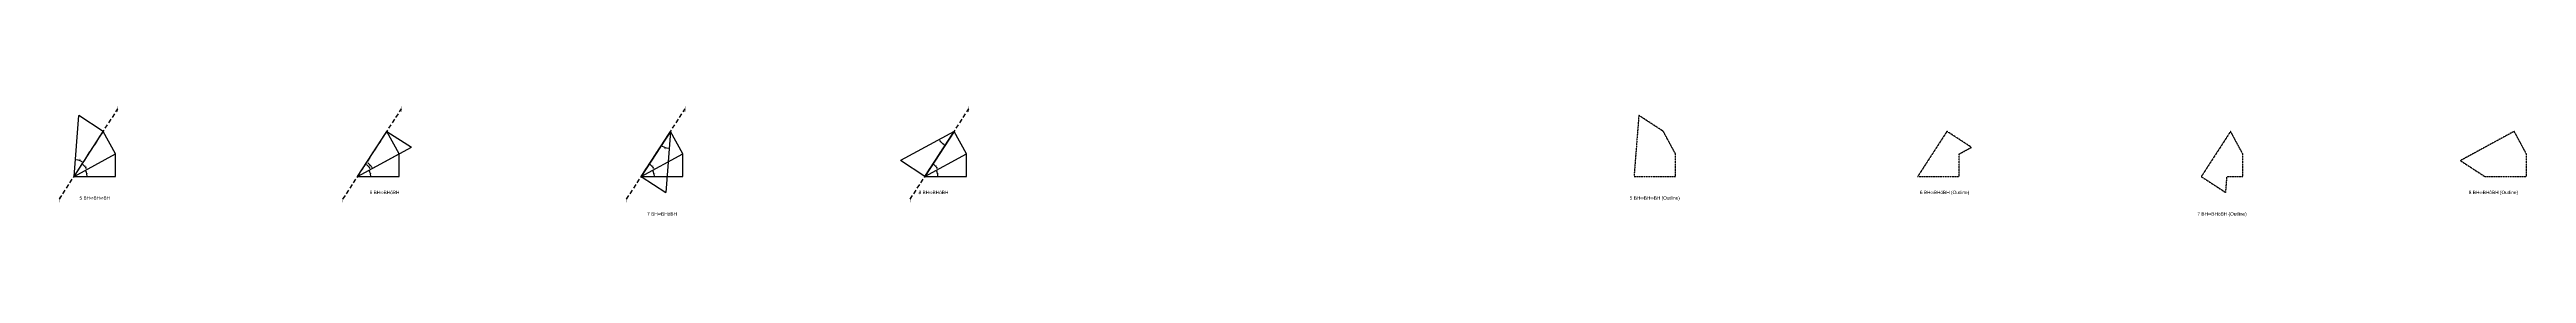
# Model space of a CAD drawing. Header units: millimetres. Extents: x 1423577 to 4401751, y -454579 to 121312.
# Drawn here: x 1423577 to 2151376, y -147085 to -114750 of the extents above; entities that cross this region are included whole.
import ezdxf
from ezdxf.enums import TextEntityAlignment as Align

# ---------------------------------------------------------------- set-up
doc = ezdxf.new("R2010")
doc.units = ezdxf.units.MM
doc.header["$PDMODE"] = 35
doc.linetypes.add('DASHED', pattern=[19.05, 12.7, -6.35])
for name, color, linetype in [('BASE', 170, 'Continuous'), ('HYPOTENUSE', 20, 'Continuous'), ('PERPENDICULAR', 90, 'Continuous')]:
    doc.layers.add(name, color=color, linetype=linetype)
doc.styles.add('Arial', font='arial_0.ttf')
doc.dimstyles.new('ISO-25', dxfattribs={"dimtxt": 250, "dimasz": 100, "dimexe": 1.25, "dimexo": 0.625, "dimgap": 100, "dimtad": 1, "dimdec": 0, "dimtxsty": 'Arial', "dimcen": 2.5, "dimadec": 0, "dimazin": 0, "dimtfac": 1, "dimtdec": 0, "dimtmove": 0, "dimatfit": 3, "dimfxl": 1, "dimarcsym": 0})

# ---------------------------------------------------------------- blocks, each defined once
blk = doc.blocks.new('*D2')
at = {"color": 0, "lineweight": -2, "transparency": 16777216}
blk.add_arc((0, 0), 3850, 3.72107, 24.76727, dxfattribs=at)
at = {"color": 0, "transparency": 16777216}
for points in [[(3459, 1594), (3533, 1632), (3384, 1836)], [(3884, 251), (3800, 249), (3850, 0)]]:
    blk.add_solid(points, dxfattribs=at)
at = {"layer": 'Defpoints', "color": 0, "transparency": 16777216}
for p in [(12208, 6625), (0, 0), (0, 0), (3797, 635), (12208, 0)]:
    blk.add_point(p, dxfattribs=at)
at = {"color": 0, "transparency": 16777216, "insert": (3952, 1003), "char_height": 250, "attachment_point": 5, "rotation": 284.24417, "style": 'Arial'}
blk.add_mtext('28°', dxfattribs=at)
blk = doc.blocks.new('GTN')
at = {"layer": 'BASE'}
blk.add_line((0, 0), (12208.3, 0), dxfattribs=at)
at = {"layer": 'HYPOTENUSE'}
blk.add_line((0, 0), (12208.3, 6625.3), dxfattribs=at)
at = {"layer": 'PERPENDICULAR'}
blk.add_line((12208.3, 0), (12208.3, 6625.3), dxfattribs=at)
at = {"color": 6}
dim = blk.add_angular_dim_2l(base=(3797.3, 635.2), line1=((0, 0), (12208.3, 0)), line2=((0, 0), (12208.3, 6625.3)), dimstyle='ISO-25', override={"dimasz": 250}, dxfattribs=at)
dim.commit()
dim.dimension.update_dxf_attribs({"geometry": '*D2', "text_midpoint": (3952.4, 1003.3)})

msp = doc.modelspace()

# ---------------------------------------------------------------- linework, layer by layer
at = {"linetype": 'DASHED', "ltscale": 100}
for p, q in [((1426462, -141962), (1443687, -115461)), ((1509803, -141962), (1527028, -115461)), ((1593144, -141962), (1610369, -115461)), ((1676485, -141962), (1693710, -115461))]:
    msp.add_line(p, q, dxfattribs=at)
at = {"linetype": 'DASHED'}
for points in [[(1889144, -135337), (1901352, -135337), (1901352, -128711), (1897757, -122086), (1890566, -117412)], [(1972485, -135337), (1984693, -135337), (1984693, -128711), (1988289, -126760), (1981098, -122086)], [(2063388, -135337), (2068035, -135337), (2068035, -128711), (2064439, -122086), (2055826, -135337), (2063017, -140011)], [(2131976, -130663), (2139167, -135337), (2151376, -135337), (2151376, -128711), (2147780, -122086)]]:
    msp.add_lwpolyline(points, close=True, dxfattribs=at)

# ---------------------------------------------------------------- block references
at = {"linetype": 'DASHED', "ltscale": 100}
for p, xscale, yscale, zscale, rotation in [((1430768, -135337), 1.294514678769053, 1.294514678769053, 1.294514678769053, 56.97666552358253), ((1430768, -135337), 1.137767409785081, 1.137767409785081, 1.137767409785081, 28.48833276179128), ((1514109, -135337), 1.137767409785081, 1.137767409785081, 1.137767409785081, 28.48833276179128), ((1514109, -135337), -1.294514678769053, 1.294514678769053, 1.294514678769053, 236.9766655235826), ((1597450, -135337), 1.137767409785081, 1.137767409785081, 1.137767409785081, 28.48833276179128), ((1606063, -122086), 1.294514678769053, 1.294514678769053, 1.294514678769053, 236.9766655235826), ((1689404, -122086), -1.294514678769053, 1.294514678769053, 1.294514678769053, 56.97666552358253), ((1680791, -135337), 1.137767409785081, 1.137767409785081, 1.137767409785081, 28.48833276179128)]:
    msp.add_blockref('GTN', p, dxfattribs=dict(at, xscale=xscale, yscale=yscale, zscale=zscale, rotation=rotation))
for p in [(1430768, -135337), (1514109, -135337), (1597450, -135337), (1680791, -135337)]:
    msp.add_blockref('GTN', p)

# ---------------------------------------------------------------- texts
at = {"linetype": 'DASHED', "ltscale": 100, "style": 'Arial'}
for s, p in [('⌡', (1443687, -115461)), ('⌡', (1527028, -115461)), ('⌡', (1610369, -115461)), ('⌡', (1693710, -115461)), ('⌠', (1426462, -141962)), ('5 BH∞BH∞BH', (1436872, -141610)), ('⌠', (1509803, -141962)), ('6 BH∞BHóBH', (1522011, -139974)), ('⌠', (1593144, -141962)), ('⌠', (1676485, -141962)), ('8 BH∞BHòBH', (1683300, -139974)), ('5 BH∞BH∞BH (Outline)', (1895248, -141610)), ('6 BH∞BHóBH (Outline)', (1980387, -139974)), ('8 BH∞BHòBH (Outline)', (2141676, -139974)), ('7 BH∞BHöBH', (1603554, -146284)), ('7 BH∞BHöBH (Outline)', (2061930, -146284))]:
    msp.add_text(s, height=1000, dxfattribs=at).set_placement(p, align=Align.MIDDLE_CENTER)

doc.saveas('drawing.dxf')
